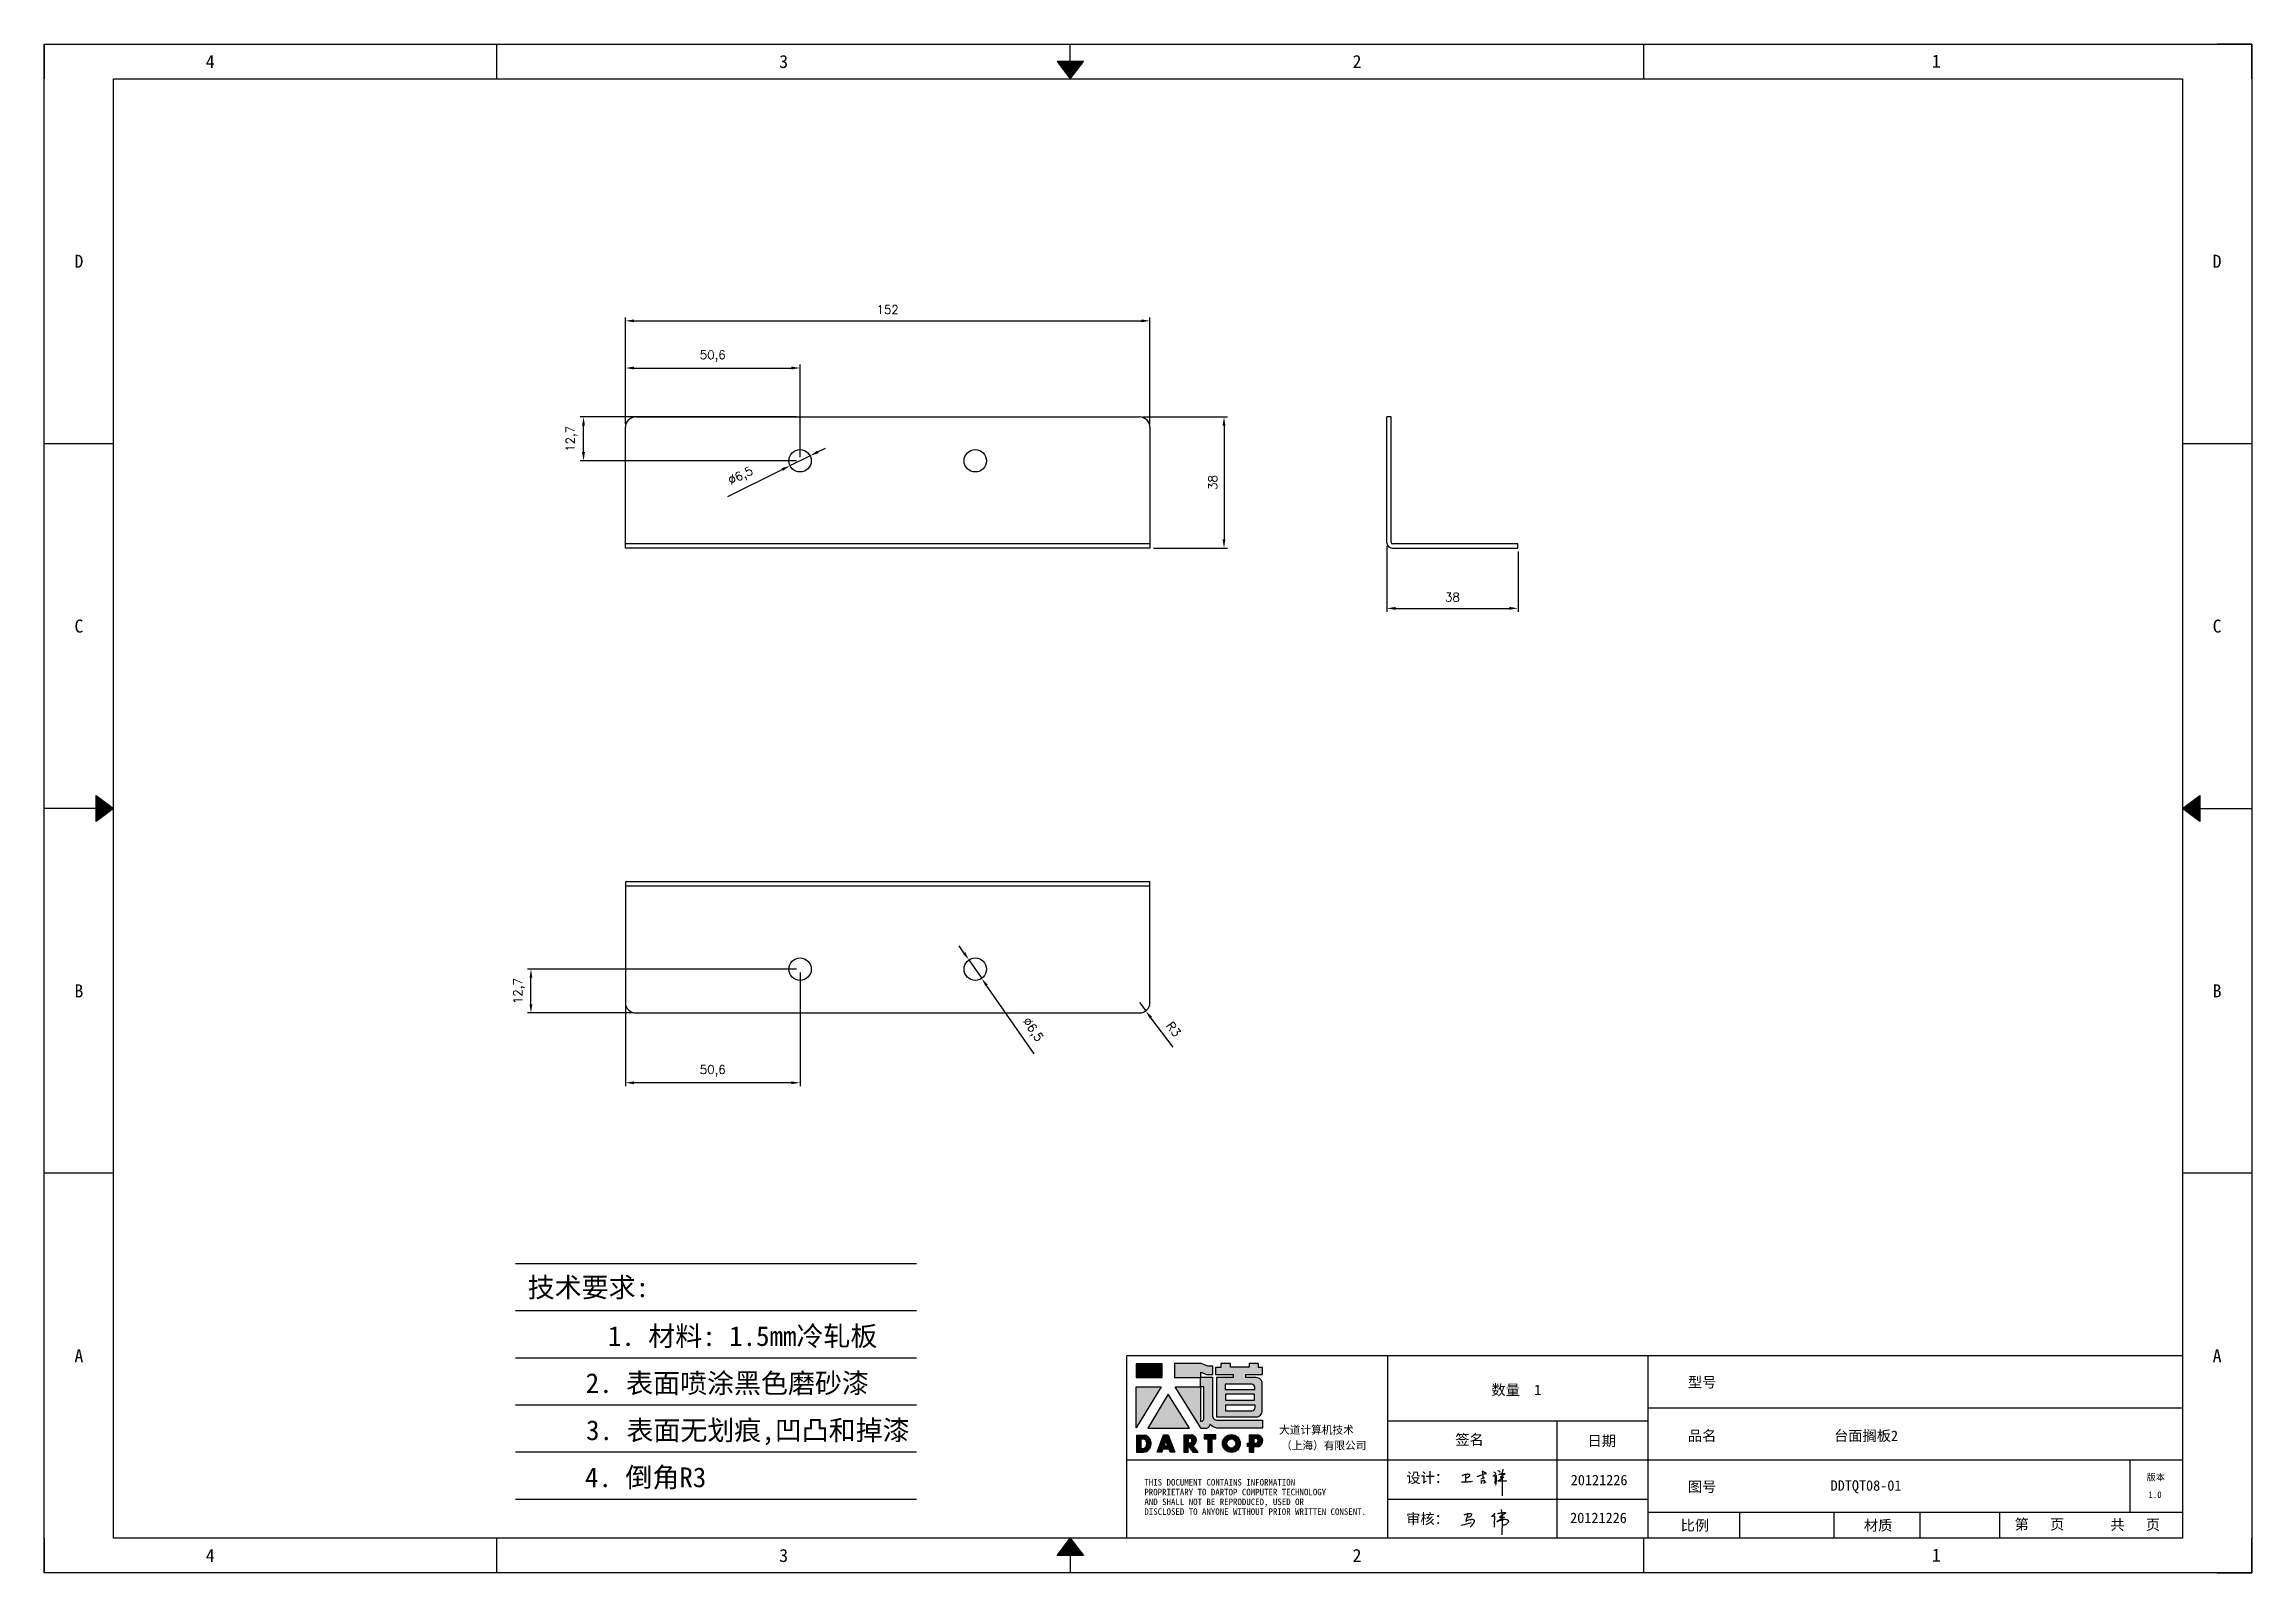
# Model space of a CAD drawing. Header units: millimetres. Extents: x 25928 to 50356, y -44172 to 20163.
# Drawn here: x 29134 to 29774, y -44172 to -43729 of the extents above; entities that cross this region are included whole.
import ezdxf
from ezdxf.enums import TextEntityAlignment as Align

# ---------------------------------------------------------------- set-up
doc = ezdxf.new("R2010")
doc.units = ezdxf.units.MM
doc.linetypes.add('DOT', pattern=[0.25, 0, -0.25])
doc.layers.add('4', color=7, linetype='Continuous')
doc.layers.add('print', color=30, linetype='Continuous')
doc.layers.add('dim', color=2, linetype='Continuous', lineweight=9)
doc.styles.add('Dartop', font='')
doc.styles.add('HZ', font='')
doc.styles.add('hzHT', font='simhei.ttf')
doc.styles.get("Standard").update_dxf_attribs({"font": 'txt', "bigfont": 'gbcbig.shx'})
doc.styles.get('Dartop').set_extended_font_data('FangSong_GB2312')
doc.styles.get('HZ').set_extended_font_data('SimSun')
doc.dimstyles.new('0.5small', dxfattribs={"dimtxt": 2.5, "dimasz": 2.5, "dimexe": 1, "dimexo": 1, "dimgap": 2, "dimtad": 1, "dimtxsty": 'Standard', "dimcen": 2.5, "dimadec": 0, "dimazin": 0, "dimtfac": 1, "dimtmove": 0, "dimatfit": 3, "dimfxl": 0, "dimarcsym": 0})

msp = doc.modelspace()

# ---------------------------------------------------------------- texts
at = {"color": 0}
for s, height, style, p in [('4', 3.777, 'Dartop', (29182.533, -43733.817)), ('3', 3.777, 'Dartop', (29348.721, -43733.817)), ('2', 3.777, 'Dartop', (29514.909, -43733.817)), ('1', 3.777, 'Dartop', (29682.819, -43733.697)), ('D', 3.777, 'Dartop', (29144.47, -43791.731)), ('D', 3.777, 'Dartop', (29764.191, -43791.731)), ('C', 3.777, 'Dartop', (29144.47, -43897.487)), ('C', 3.777, 'Dartop', (29764.191, -43897.487)), ('B', 3.777, 'Dartop', (29144.47, -44003.243)), ('B', 3.777, 'Dartop', (29764.191, -44003.243)), ('A', 3.777, 'Dartop', (29144.47, -44109)), ('A', 3.777, 'Dartop', (29764.191, -44109)), ('数量  1', 3.0216, 'hzHT', (29561.086, -44118.904)), ('型号', 3.0216, 'hzHT', (29614.939, -44116.685)), ('签名', 3.0216, 'hzHT', (29547.513, -44133.304)), ('品名', 3.0216, 'hzHT', (29614.939, -44132.197)), ('台面搁板2', 3.0216, 'hzHT', (29662.447, -44132.197)), ('日期', 3.0216, 'hzHT', (29585.853, -44133.676)), ('20121226', 3.0216, 'hzHT', (29585.078, -44145.036)), ('版本', 1.8885, 'hzHT', (29746.42, -44144.229)), ('图号', 3.0216, 'hzHT', (29614.939, -44146.966)), ('DDTQT08-01', 3.0216, 'hzHT', (29662.447, -44146.626)), ('1.0', 1.8885, 'Dartop', (29746.193, -44149.276)), ('20121226', 3.0216, 'hzHT', (29584.898, -44156)), ('比例', 3.0216, 'hzHT', (29612.832, -44158.179)), ('材质', 3.0216, 'hzHT', (29665.957, -44158.179)), ('第   页', 3.0216, 'hzHT', (29712.699, -44157.866)), ('共   页', 3.0216, 'hzHT', (29740.455, -44157.976)), ('4', 3.777, 'Dartop', (29182.533, -44166.914)), ('3', 3.777, 'Dartop', (29348.721, -44166.914)), ('2', 3.777, 'Dartop', (29514.909, -44166.914)), ('1', 3.777, 'Dartop', (29682.819, -44166.794))]:
    msp.add_text(s, height=height, dxfattribs=dict(at, style=style)).set_placement(p, align=Align.MIDDLE_CENTER)
at = {"style": 'HZ'}
for s, p in [('技术要求:', (29292.128, -44089.18)), ('     1. 材料: 1.5mm冷轧板', (29327.095, -44103.301)), ('    2. 表面喷涂黑色磨砂漆', (29324.595, -44116.951)), ('3. 表面无划痕,凹凸和掉漆', (29338.36, -44130.601)), ('4. 倒角R3           ', (29330.174, -44144.251))]:
    msp.add_text(s, height=5.733, dxfattribs=at).set_placement(p, align=Align.MIDDLE_CENTER)
at = {"color": 0, "style": 'hzHT'}
for s, height, p in [('设计：', 3.0216, (29529.208, -44145.893)), ('AND SHALL NOT BE REPRODUCED, USED OR', 1.8885, (29453.28, -44152.303)), ('THIS DOCUMENT CONTAINS INFORMATION', 1.8885, (29453.28, -44146.637)), ('PROPRIETARY TO DARTOP COMPUTER TECHNOLOGY', 1.8885, (29453.28, -44149.47)), ('DISCLOSED TO ANYONE WITHOUT PRIOR WRITTEN CONSENT.', 1.8885, (29453.28, -44155.136)), ('审核：', 3.0216, (29529.163, -44157.792))]:
    msp.add_text(s, height=height, dxfattribs=at).set_placement(p)
at = {"layer": '4', "color": 0, "style": 'hzHT'}
for s, p in [('大道计算机技术', (29492.34, -44131.637)), ('（上海）有限公司', (29492.91, -44136.154))]:
    msp.add_text(s, height=2.2662, dxfattribs=at).set_placement(p)

# ---------------------------------------------------------------- blocks, each defined once
blk = doc.blocks.new('*U660')
at = {"color": 254, "linetype": 'Continuous', "extrusion": (0, 0, -1)}
for points in [[(-17, 0.333), (-16.812, 0.25), (-17, 0.5)], [(-17, 0.333), (-17.188, 0.25), (-16.812, 0.25)], [(-17, 0.333), (-17, 0.5), (-17.188, 0.25)]]:
    blk.add_solid(points, dxfattribs=at)
blk = doc.blocks.new('*U659')
at = {"color": 254, "linetype": 'Continuous', "extrusion": (0, 0, -1)}
for points in [[(-33.167, 11), (-33, 11), (-33.25, 11.188)], [(-33.167, 11), (-33.25, 11.188), (-33.25, 10.812)], [(-33.167, 11), (-33.25, 10.812), (-33, 11)]]:
    blk.add_solid(points, dxfattribs=at)
blk = doc.blocks.new('*U661')
at = {"color": 254, "linetype": 'Continuous'}
for points in [[(17, 21.667), (17.188, 21.75), (16.812, 21.75)], [(17, 21.667), (16.812, 21.75), (17, 21.5)], [(17, 21.667), (17, 21.5), (17.188, 21.75)]]:
    blk.add_solid(points, dxfattribs=at)
blk = doc.blocks.new('*U658')
at = {"color": 254, "linetype": 'Continuous', "extrusion": (0, 0, -1)}
for points in [[(-0.833, 11), (-0.75, 10.812), (-0.75, 11.188)], [(-0.833, 11), (-0.75, 11.188), (-1, 11)], [(-0.833, 11), (-1, 11), (-0.75, 10.812)]]:
    blk.add_solid(points, dxfattribs=at)
blk = doc.blocks.new('dadao')
for p, q in [((48, 19.2), (44.9, 10.4)), ((44.9, 10.4), (51.2, 10.4)), ((51.2, 10.4), (48, 19.2))]:
    blk.add_line(p, q)
for points in [[(41.8, 121.6), (41.8, 143.7), (-0.4, 143.7), (-0.4, 121.6), (41.8, 121.6)], [(104.8, 122), (104.8, 130.3), (114.1, 126.3), (124.2, 126.3), (124.2, 139.6), (115.9, 139.6), (105.1, 143.9), (61.5, 143.9)], [(61.7, 144), (61.7, 121.3), (103.9, 121.3)], [(113.4, 38.7), (105.1, 38.7), (63, 106.5), (103.9, 106.5), (103.9, 120.9), (103.9, 121.3)], [(109.7, 53.6), (109.7, 106.2), (104.3, 106.2), (104.3, 50.4), (106.6, 50.4)], [(144.6, 94.4), (144.6, 84.8), (192, 84.8), (192, 94.1), (144.9, 94.1)], [(120.2, 45), (119.5, 45), (119.5, 44.6)], [(0, 28), (0, 0), (11.8, 0)], [(0.1, 28), (14, 28)], [(7.1, 21.8), (7.1, 6.1), (12, 6.1)], [(7.1, 21.8), (11.4, 21.8)], [(76.8, 28.2), (76.8, 0), (84.1, 0), (84.1, 11.1), (91.6, -0.1), (100.3, -0.1), (91.7, 11.1)], [(76.8, 28.2), (90.6, 28.2)], [(84, 22.7), (84, 15.3), (87.2, 15.3)], [(84, 22.7), (87.3, 22.7)], [(183.7, 0), (183.7, 9.6), (180.6, 9.6), (180.6, 14.9), (183.8, 14.9), (183.8, 28.1), (196.1, 28.1), (196.5, 28.1)], [(183.7, 0), (190.9, 0), (190.9, 9.6), (198.8, 9.6)], [(194.9, 22.3), (190.8, 22.3), (190.8, 15), (194.4, 15)]]:
    blk.add_lwpolyline(points)
blk.add_lwpolyline([(137.1, 144.2), (137.1, 137.9), (128.3, 137.9), (128.3, 126.5), (157.3, 126.5), (157.3, 121.5), (130.3, 121.5), (130.3, 57.5), (194.4, 57.5, 0.414214), (204.4, 67.5), (204.4, 111.3, 0.414214), (194.4, 121.3), (177.5, 121.3), (177.5, 126.3), (204.7, 126.3), (204.7, 137.7), (198.2, 137.7), (198.2, 143.9), (183.3, 143.9), (183.3, 138), (153, 138), (153, 144.2), (137.1, 144.2)], format="xyb", close=True)
for points in [[(104.8, 122), (123.4, 122), (123.4, 60, 0.414214), (131.4, 52), (204.8, 52), (204.8, 39.1), (131.7, 39.1)], [(144.3, 110.8), (144.3, 101.8), (192.3, 101.8), (192.3, 105.5, 0.414214), (187.3, 110.5), (144.3, 110.5)], [(144.6, 77), (144.6, 67.5), (187.6, 67.5, 0.414214), (192.6, 72.5), (192.6, 76.4), (144.6, 76.4)]]:
    blk.add_lwpolyline(points, format="xyb")
for points in [[(-0.3, 106.2), (40.4, 106.2), (-0.3, 39.7), (-0.3, 106.2)], [(51.7, 94.1), (18.4, 39.3), (86.2, 39.3)], [(43.8, 28.2), (51.8, 28.2), (62.6, -0.1), (55, -0.1), (53.2, 5), (42.9, 5), (41.1, 0), (33.6, 0)], [(110, 28.1), (110, 21.9), (116, 21.9), (116, -0.1), (123.2, -0.1), (123.2, 22), (129.2, 22), (129.2, 28.1), (110, 28.1)]]:
    blk.add_lwpolyline(points, close=True)
for radius in [14.5, 7.44]:
    blk.add_circle((154.2, 14.2), radius)
for centre, radius, start, end in [((99.2, 60.7), 12.6, 305.6399, 325.969), ((111.6, 46.7), 8.19, 282.9811, 347.6627), ((136, 61.7), 22.9, 226.7358, 259.3209), ((8.5, 13.9), 8.49, 294.2143, 69.7177), ((9.6, 14.2), 14.4, 278.6604, 72.3203), ((86.4, 19), 3.8, 282.527, 76.7196), ((88.6, 19.4), 8.95, 290.6073, 77.2124), ((193.7, 18.7), 3.8, 280.9891, 72.5513), ((195.7, 18.6), 9.51, 288.8959, 85.2442)]:
    blk.add_arc(centre, radius, start, end)
blk = doc.blocks.new('h')
for p, q in [((20768.1, -2360.9), (20773, -2359.1)), ((20769.5, -2366.9), (20769.8, -2370.6)), ((20769.8, -2370.6), (20770.9, -2378)), ((20770.9, -2378), (20771.5, -2370.6)), ((20772.4, -2369.3), (20774.9, -2367.8)), ((20773, -2359.1), (20784.1, -2355.2)), ((20773.3, -2331.8), (20775.3, -2338.7)), ((20789.1, -2340.9), (20773.5, -2331.9)), ((20775.3, -2338.7), (20775.6, -2351.2)), ((20775.6, -2351.2), (20775.5, -2357.3)), ((20782.2, -2369.2), (20780, -2377.1)), ((20780, -2377.1), (20788.3, -2371.3)), ((20780.1, -2366.4), (20780.8, -2366.4)), ((20781.9, -2367.4), (20782.2, -2369.2)), ((20845.7, -2343.5), (20848.4, -2353)), ((20848.9, -2370.3), (20847.9, -2424)), ((20848.4, -2353), (20848.9, -2370.3))]:
    blk.add_line(p, q)
for points in [[(20696.6, -2372.4, 0.002073), (20710.6, -2371.9, 0.016137), (20719.6, -2371.3, 0.008314), (20736.9, -2369.3)], [(20699.1, -2348.2, -0.029745), (20704.6, -2345.4, -0.046842), (20708.4, -2344.2, -0.00919), (20714.3, -2343, -0.018517), (20717.2, -2342.5, -0.037841), (20720.3, -2342.4, -0.039541), (20723.2, -2342.8, -0.149785), (20726, -2344.3, -0.204935), (20726.9, -2346.6, -0.074872), (20726.5, -2348.3, -0.061615), (20725.6, -2350.3, -0.034204), (20723.8, -2352.6, -0.045776), (20722.3, -2354.1, -0.054985), (20720.4, -2355.3, -0.036348), (20717.3, -2356.5, -0.067752), (20715.7, -2356.8, -0.043553), (20713.2, -2356.7)], [(20755, -2351.9, -0.024077), (20759.9, -2350.1, -0.013147), (20768.7, -2346.5, -0.00522), (20775.4, -2344.1, -0.018517), (20777.3, -2343.4, -0.008274), (20786.3, -2341, -0.039541), (20788.3, -2340.8, -0.079216), (20789.4, -2341, -0.204935)], [(20813.5, -2350.1, 0.007348), (20815.9, -2348.7, 0.008421), (20818, -2347.3, 0.009459), (20819.7, -2346.2, -0.016325), (20820.7, -2345.5, -0.173771), (20821.8, -2345.3, -0.085159), (20823.9, -2346, -0.125883), (20826, -2347.9, -0.160659), (20826.6, -2350.1, -0.010447), (20826.5, -2352.3, -0.008247), (20826.2, -2355.1, -0.002698), (20825.3, -2374, 0.001562), (20823.9, -2383.7, 0.016137)], [(20816.8, -2335, -0.053561), (20819.6, -2336.1, -0.075272), (20821.3, -2337.3, -0.005295), (20822.5, -2338.5, -0.009337), (20823.1, -2339.1, -0.026146), (20823.7, -2339.8, -0.016644), (20824.5, -2340.9)], [(20832.1, -2329.2, -0.053561), (20834.9, -2330.3, -0.075272), (20836.7, -2331.5, -0.005295), (20837.8, -2332.6, -0.009337), (20838.5, -2333.3, -0.026146), (20839, -2334, -0.016644), (20839.8, -2335.1)], [(20836, -2343.7, -0.02797), (20842.1, -2342.6, -0.048868), (20845.6, -2342.2, -0.00919), (20851.1, -2341.4, -0.018517), (20853.9, -2341.1, -0.037841), (20856.7, -2341.2, -0.039541), (20859.4, -2341.6, -0.018282), (20840.6, -2354.7, -0.000937)], [(20847.6, -2340.2, 0.021784), (20849.6, -2335.9, 0.028296), (20850.8, -2332.4, 0.008136), (20851.9, -2328.2, 0.028913), (20852.2, -2327, 0.08193), (20852.1, -2325.9, 0.075058), (20851.7, -2324.7, 0.275043)]]:
    blk.add_lwpolyline(points, format="xyb")
for points in [[(20711.3, -2343.5), (20711.3, -2343.5), (20711.5, -2355.8), (20710.7, -2368), (20710.6, -2371.9)], [(20821.5, -2350.6), (20822.4, -2359.2), (20822.2, -2364.9), (20821.7, -2369), (20821.3, -2376.3), (20823.6, -2368.5), (20827.2, -2366.3), (20829.5, -2366.3)], [(20840.6, -2354.7), (20850, -2354.7), (20855, -2354.3), (20845.9, -2361.1), (20840.5, -2364), (20833, -2367.5), (20863.2, -2367.4), (20865.9, -2367.3)]]:
    blk.add_lwpolyline(points)
for centre, radius, start, end in [((20773.7, -2371.2), 2.3, 121.9907, 163.60158), ((20787.5, -2406), 40.3, 100.61827, 108.24823), ((20780.8, -2367.6), 1.15, 9.4675, 90)]:
    blk.add_arc(centre, radius, start, end)
blk = doc.blocks.new('*D759')
at = {"layer": 'Defpoints', "color": 0}
for p in [(29454.88, -43808.99), (29302.88, -43839.86), (29454.88, -43839.86)]:
    blk.add_point(p, dxfattribs=at)
at = {"layer": 'dim', "color": 0, "lineweight": -2}
for p, q in [((29302.88, -43838.86), (29302.88, -43807.99)), ((29305.38, -43808.99), (29452.38, -43808.99)), ((29454.88, -43838.86), (29454.88, -43807.99))]:
    blk.add_line(p, q, dxfattribs=at)
at = {"layer": 'dim', "color": 0}
for points in [[(29305.38, -43808.58), (29305.38, -43809.41), (29302.88, -43808.99)], [(29452.38, -43808.58), (29452.38, -43809.41), (29454.88, -43808.99)]]:
    blk.add_solid(points, dxfattribs=at)
at = {"layer": 'dim', "color": 0, "insert": (29378.88, -43805.74), "char_height": 2.5, "attachment_point": 5}
blk.add_mtext('152', dxfattribs=at)
blk = doc.blocks.new('*D760')
at = {"layer": 'Defpoints', "color": 0}
for p in [(29356.39, -43848.11), (29350.57, -43851)]:
    blk.add_point(p, dxfattribs=at)
at = {"layer": 'dim', "color": 0, "lineweight": -2}
for p, q in [((29356.39, -43848.11), (29350.57, -43851)), ((29358.63, -43847.01), (29360.87, -43845.9)), ((29332.56, -43859.91), (29348.32, -43852.11))]:
    blk.add_line(p, q, dxfattribs=at)
at = {"layer": 'dim', "color": 0}
for points in [[(29358.45, -43846.63), (29358.82, -43847.38), (29356.39, -43848.11)], [(29348.14, -43851.73), (29348.51, -43852.48), (29350.57, -43851)]]:
    blk.add_solid(points, dxfattribs=at)
at = {"layer": 'dim', "color": 0, "insert": (29336.37, -43854.16), "char_height": 2.5, "attachment_point": 5, "rotation": 26.32805}
blk.add_mtext('∅6,5', dxfattribs=at)
blk = doc.blocks.new('*D761')
at = {"layer": 'Defpoints', "color": 0}
for p in [(29353.48, -43822.67), (29302.88, -43839.86), (29353.48, -43849.56)]:
    blk.add_point(p, dxfattribs=at)
at = {"layer": 'dim', "color": 0, "lineweight": -2}
for p, q in [((29302.88, -43838.86), (29302.88, -43821.67)), ((29305.38, -43822.67), (29350.98, -43822.67)), ((29353.48, -43848.56), (29353.48, -43821.67))]:
    blk.add_line(p, q, dxfattribs=at)
at = {"layer": 'dim', "color": 0}
for points in [[(29305.38, -43822.26), (29305.38, -43823.09), (29302.88, -43822.67)], [(29350.98, -43822.26), (29350.98, -43823.09), (29353.48, -43822.67)]]:
    blk.add_solid(points, dxfattribs=at)
at = {"layer": 'dim', "color": 0, "insert": (29328.18, -43819.21), "char_height": 2.5, "attachment_point": 5}
blk.add_mtext('50,6', dxfattribs=at)
blk = doc.blocks.new('*D675')
at = {"layer": 'Defpoints', "color": 0}
for p in [(29290.73, -43836.86), (29353.48, -43836.86), (29353.48, -43849.56)]:
    blk.add_point(p, dxfattribs=at)
at = {"layer": 'dim', "color": 0, "lineweight": -2}
for p, q in [((29352.48, -43836.86), (29289.73, -43836.86)), ((29290.73, -43847.06), (29290.73, -43839.36)), ((29352.48, -43849.56), (29289.73, -43849.56))]:
    blk.add_line(p, q, dxfattribs=at)
at = {"layer": 'dim', "color": 0}
for points in [[(29290.31, -43839.36), (29291.14, -43839.36), (29290.73, -43836.86)], [(29290.31, -43847.06), (29291.14, -43847.06), (29290.73, -43849.56)]]:
    blk.add_solid(points, dxfattribs=at)
at = {"layer": 'dim', "color": 0, "insert": (29287.27, -43843.21), "char_height": 2.5, "attachment_point": 5, "rotation": 90}
blk.add_mtext('12,7', dxfattribs=at)
blk = doc.blocks.new('*D762')
at = {"layer": 'Defpoints', "color": 0}
for p in [(29451.88, -43836.86), (29454.88, -43874.86), (29476.36, -43874.86)]:
    blk.add_point(p, dxfattribs=at)
at = {"layer": 'dim', "color": 0, "lineweight": -2}
for p, q in [((29452.88, -43836.86), (29477.36, -43836.86)), ((29476.36, -43839.36), (29476.36, -43872.36)), ((29455.88, -43874.86), (29477.36, -43874.86))]:
    blk.add_line(p, q, dxfattribs=at)
at = {"layer": 'dim', "color": 0}
for points in [[(29475.95, -43839.36), (29476.78, -43839.36), (29476.36, -43836.86)], [(29475.95, -43872.36), (29476.78, -43872.36), (29476.36, -43874.86)]]:
    blk.add_solid(points, dxfattribs=at)
at = {"layer": 'dim', "color": 0, "insert": (29473.11, -43855.86), "char_height": 2.5, "attachment_point": 5, "rotation": 90}
blk.add_mtext('38', dxfattribs=at)
blk = doc.blocks.new('*D763')
at = {"layer": 'Defpoints', "color": 0}
for p in [(29523.57, -43873.36), (29561.57, -43874.86), (29561.57, -43892.34)]:
    blk.add_point(p, dxfattribs=at)
at = {"layer": 'dim', "color": 0, "lineweight": -2}
for p, q in [((29523.57, -43874.36), (29523.57, -43893.34)), ((29561.57, -43875.86), (29561.57, -43893.34)), ((29526.07, -43892.34), (29559.07, -43892.34))]:
    blk.add_line(p, q, dxfattribs=at)
at = {"layer": 'dim', "color": 0}
for points in [[(29526.07, -43891.93), (29526.07, -43892.76), (29523.57, -43892.34)], [(29559.07, -43891.93), (29559.07, -43892.76), (29561.57, -43892.34)]]:
    blk.add_solid(points, dxfattribs=at)
at = {"layer": 'dim', "color": 0, "insert": (29542.57, -43889.09), "char_height": 2.5, "attachment_point": 5}
blk.add_mtext('38', dxfattribs=at)
blk = doc.blocks.new('*D764')
at = {"layer": 'Defpoints', "color": 0}
for p in [(29353.48, -43996.94), (29302.88, -44006.64), (29302.88, -44029.88)]:
    blk.add_point(p, dxfattribs=at)
at = {"layer": 'dim', "color": 0, "lineweight": -2}
for p, q in [((29353.48, -43997.94), (29353.48, -44030.88)), ((29302.88, -44007.64), (29302.88, -44030.88)), ((29350.98, -44029.88), (29305.38, -44029.88))]:
    blk.add_line(p, q, dxfattribs=at)
at = {"layer": 'dim', "color": 0}
for points in [[(29305.38, -44029.47), (29305.38, -44030.3), (29302.88, -44029.88)], [(29350.98, -44029.47), (29350.98, -44030.3), (29353.48, -44029.88)]]:
    blk.add_solid(points, dxfattribs=at)
at = {"layer": 'dim', "color": 0, "insert": (29328.18, -44026.43), "char_height": 2.5, "attachment_point": 5}
blk.add_mtext('50,6', dxfattribs=at)
blk = doc.blocks.new('*D765')
at = {"layer": 'Defpoints', "color": 0}
for p in [(29275.49, -43996.94), (29353.48, -43996.94), (29305.88, -44009.64)]:
    blk.add_point(p, dxfattribs=at)
at = {"layer": 'dim', "color": 0, "lineweight": -2}
for p, q in [((29352.48, -43996.94), (29274.49, -43996.94)), ((29275.49, -44007.14), (29275.49, -43999.44)), ((29304.88, -44009.64), (29274.49, -44009.64))]:
    blk.add_line(p, q, dxfattribs=at)
at = {"layer": 'dim', "color": 0}
for points in [[(29275.07, -43999.44), (29275.9, -43999.44), (29275.49, -43996.94)], [(29275.07, -44007.14), (29275.9, -44007.14), (29275.49, -44009.64)]]:
    blk.add_solid(points, dxfattribs=at)
at = {"layer": 'dim', "color": 0, "insert": (29272.03, -44003.29), "char_height": 2.5, "attachment_point": 5, "rotation": 90}
blk.add_mtext('12,7', dxfattribs=at)
blk = doc.blocks.new('*D766')
at = {"layer": 'Defpoints', "color": 0}
for p in [(29402.43, -43994.27), (29406.13, -43999.61)]:
    blk.add_point(p, dxfattribs=at)
at = {"layer": 'dim', "color": 0, "lineweight": -2}
for p, q in [((29401, -43992.22), (29399.58, -43990.16)), ((29402.43, -43994.27), (29406.13, -43999.61)), ((29421.3, -44021.48), (29407.56, -44001.67))]:
    blk.add_line(p, q, dxfattribs=at)
at = {"layer": 'dim', "color": 0}
for points in [[(29401.34, -43991.98), (29400.66, -43992.46), (29402.43, -43994.27)], [(29407.9, -44001.43), (29407.21, -44001.91), (29406.13, -43999.61)]]:
    blk.add_solid(points, dxfattribs=at)
at = {"layer": 'dim', "color": 0, "insert": (29420.74, -44014.61), "char_height": 2.5, "attachment_point": 5, "rotation": 304.74588}
blk.add_mtext('∅6,5', dxfattribs=at)
blk = doc.blocks.new('*D676')
at = {"layer": 'Defpoints', "color": 0}
for p in [(29451.88, -44006.64), (29453.68, -44009.04)]:
    blk.add_point(p, dxfattribs=at)
at = {"layer": 'dim', "color": 0, "lineweight": -2}
for p, q in [((29451.88, -44006.64), (29453.68, -44009.04)), ((29461.6, -44019.56), (29455.18, -44011.04))]:
    blk.add_line(p, q, dxfattribs=at)
at = {"layer": 'dim', "color": 0}
blk.add_solid([(29455.52, -44010.79), (29454.85, -44011.29), (29453.68, -44009.04)], dxfattribs=at)
at = {"layer": 'dim', "color": 0, "insert": (29461.74, -44014.35), "char_height": 2.5, "attachment_point": 5, "rotation": 306.95272}
blk.add_mtext('R3', dxfattribs=at)

# ---------------------------------------------------------------- dimensions: what is measured, and where the dimension line sits
at = {"layer": 'dim'}
for base, p1, p2, picture, middle in [((29454.878, -43808.994), (29302.878, -43839.856), (29454.878, -43839.856), '*D759', (29378.878, -43805.744)), ((29353.478, -43822.673), (29302.878, -43839.856), (29353.478, -43849.556), '*D761', (29328.178, -43819.215)), ((29561.566, -43892.344), (29523.566, -43873.356), (29561.566, -43874.856), '*D763', (29542.566, -43889.094)), ((29302.878, -44029.885), (29353.478, -43996.944), (29302.878, -44006.644), '*D764', (29328.178, -44026.426))]:
    dim = msp.add_linear_dim(base=base, p1=p1, p2=p2, dimstyle='0.5small', override={"dimpost": '\\X'}, dxfattribs=at)
    dim.commit()
    dim.dimension.update_dxf_attribs({"geometry": picture, "text_midpoint": middle})
for base, p1, p2, picture, middle in [((29290.726, -43836.856), (29353.478, -43849.556), (29353.478, -43836.856), '*D675', (29287.268, -43843.206)), ((29476.365, -43874.856), (29451.878, -43836.856), (29454.878, -43874.856), '*D762', (29473.115, -43855.856)), ((29275.486, -43996.944), (29305.878, -44009.644), (29353.478, -43996.944), '*D765', (29272.028, -44003.294))]:
    dim = msp.add_linear_dim(base=base, p1=p1, p2=p2, angle=90, dimstyle='0.5small', override={"dimpost": '\\X'}, dxfattribs=at)
    dim.commit()
    dim.dimension.update_dxf_attribs({"geometry": picture, "text_midpoint": middle})
for p1, p2, picture, middle in [((29356.391, -43848.115), (29350.565, -43850.997), '*D760', (29337.904, -43857.263)), ((29402.426, -43994.273), (29406.13, -43999.614), '*D766', (29417.901, -44016.584))]:
    dim = msp.add_diameter_dim_2p(p1=p1, p2=p2, dimstyle='0.5small', override={"dimpost": '\\X'}, dxfattribs=at)
    dim.commit()
    dim.dimension.update_dxf_attribs({"geometry": picture, "text_midpoint": middle, "dimtype": 163})
dim = msp.add_radius_dim(center=(29451.878, -44006.644), mpoint=(29453.682, -44009.041), dimstyle='0.5small', override={"dimpost": '\\X'}, dxfattribs=at)
dim.commit()
dim.dimension.update_dxf_attribs({"geometry": '*D676', "text_midpoint": (29461.739, -44014.346)})

# ---------------------------------------------------------------- hatches: boundary and pattern name
for points in [[(29458.422, -44111.339), (29450.889, -44111.339), (29450.889, -44115.275), (29458.422, -44115.275)], [(29458.18, -44118.029), (29450.909, -44118.029), (29450.909, -44129.9)], [(29460.195, -44120.183), (29454.252, -44129.979), (29466.355, -44129.979)], [(29474.039, -44131.984), (29470.6, -44131.984), (29470.6, -44133.075), (29471.673, -44133.075), (29471.673, -44137.007), (29472.958, -44137.007), (29472.958, -44133.072), (29474.039, -44133.072)]]:
    msp.add_hatch(color=0).paths.add_polyline_path(points)
h = msp.add_hatch(color=0)
h.paths.add_polyline_path([(29469.681, -44113.731), (29471.344, -44114.449), (29473.141, -44114.449), (29473.141, -44112.07), (29471.658, -44112.07), (29469.726, -44111.307), (29461.982, -44111.307), (29461.982, -44115.33), (29469.517, -44115.33), (29469.517, -44115.412), (29469.517, -44117.984), (29462.21, -44117.984), (29469.725, -44130.078), (29471.213, -44130.078, 0.2793748), (29472.3, -44129.021), (29472.3, -44128.965), (29472.431, -44128.965, 0.1431454), (29474.48, -44130.008), (29487.538, -44130.008), (29487.538, -44127.714), (29474.424, -44127.714, -0.4142136), (29472.996, -44126.286), (29472.996, -44115.203), (29469.681, -44115.203)])
h.paths.add_polyline_path([(29469.592, -44118.035), (29470.55, -44118.035), (29470.55, -44127.422, -0.0889357), (29469.995, -44127.992), (29469.589, -44127.992)], flags=16)
h = msp.add_hatch(color=0)
h.paths.add_polyline_path([(29487.516, -44112.403), (29486.354, -44112.403), (29486.354, -44111.298), (29483.698, -44111.298), (29483.698, -44112.348), (29478.276, -44112.348), (29478.276, -44111.242), (29475.437, -44111.242), (29475.437, -44112.368), (29473.868, -44112.368), (29473.868, -44114.406), (29479.045, -44114.406), (29479.045, -44115.307), (29474.221, -44115.307), (29474.221, -44126.717), (29485.675, -44126.717, 0.4142136), (29487.46, -44124.931), (29487.46, -44117.118, 0.4142136), (29485.675, -44115.332), (29482.647, -44115.332), (29482.647, -44114.448), (29487.516, -44114.448)])
h.paths.add_polyline_path([(29484.41, -44117.266, -0.4142136), (29485.302, -44118.159), (29485.302, -44118.814), (29476.727, -44118.814), (29476.727, -44117.266)], flags=16)
h.paths.add_polyline_path([(29485.247, -44120.195), (29485.247, -44121.853), (29476.782, -44121.853), (29476.782, -44120.195)], flags=16)
h.paths.add_polyline_path([(29485.358, -44123.346), (29485.358, -44124.056, -0.4142136), (29484.465, -44124.948), (29476.782, -44124.948), (29476.782, -44123.346)], flags=16)
h = msp.add_hatch(color=0)
h.paths.add_polyline_path([(29453.457, -44132.002), (29450.962, -44132.002), (29450.962, -44136.992), (29453.063, -44136.992, 0.7930159)])
h.paths.add_polyline_path([(29453.1, -44135.899), (29452.228, -44135.899), (29452.228, -44133.095), (29453.004, -44133.095, -0.6713609)], flags=16)
h = msp.add_hatch(color=0)
h.paths.add_polyline_path([(29460.214, -44131.961), (29458.791, -44131.961), (29456.96, -44136.998), (29458.308, -44136.998), (29458.626, -44136.105), (29460.452, -44136.105), (29460.777, -44137.008), (29462.136, -44137.008)])
h.paths.add_polyline_path([(29460.103, -44135.143), (29458.971, -44135.143), (29459.527, -44133.56)], flags=16)
h = msp.add_hatch(color=0)
h.paths.add_polyline_path([(29467.134, -44131.964), (29464.68, -44131.964), (29464.68, -44137), (29465.977, -44137), (29465.977, -44135.004), (29467.309, -44137.018), (29468.876, -44137.018), (29467.342, -44135.017, 0.7440549)])
h.paths.add_polyline_path([(29465.965, -44134.258), (29465.965, -44132.936), (29466.544, -44132.936, -0.796809), (29466.536, -44134.258)], flags=16)
h = msp.add_hatch(color=0)
h.paths.add_polyline_path([(29475.909, -44134.464, 1), (29481.081, -44134.464, 1)])
h.paths.add_polyline_path([(29479.823, -44134.464, -1), (29477.167, -44134.464, -1)], flags=16)
h = msp.add_hatch(color=0)
h.paths.add_polyline_path([(29486.041, -44131.976), (29485.967, -44131.976), (29483.78, -44131.976), (29483.78, -44134.326), (29483.2, -44134.326), (29483.2, -44135.281), (29483.77, -44135.281), (29483.77, -44136.992), (29485.047, -44136.992), (29485.047, -44135.274), (29486.45, -44135.274, 0.8123038)])
h.paths.add_polyline_path([(29485.028, -44134.32), (29485.028, -44133.005), (29485.755, -44133.005, -0.7782134), (29485.681, -44134.32)], flags=16)

# ---------------------------------------------------------------- linework, layer by layer
at = {"color": 0, "linetype": 'DOT'}
for p, q in [((29134.398, -43728.781), (29764.191, -43728.781)), ((29134.398, -44161.878), (29134.398, -43738.853)), ((29774.263, -43738.853), (29774.263, -44161.878)), ((29764.191, -44171.95), (29134.398, -44171.95))]:
    msp.add_line(p, q, dxfattribs=at)
at = {"color": 0}
for p, q in [((29134.398, -43728.781), (29134.398, -43738.853)), ((29265.627, -43738.853), (29265.627, -43728.781)), ((29431.815, -43733.817), (29431.815, -43728.781)), ((29598.003, -43738.853), (29598.003, -43728.781)), ((29774.263, -43728.781), (29764.191, -43728.781)), ((29774.263, -43738.853), (29774.263, -43728.781)), ((29154.542, -44161.878), (29154.542, -43738.853)), ((29154.542, -43738.853), (29754.119, -43738.853)), ((29754.119, -43738.853), (29754.119, -44161.878)), ((29154.542, -43844.609), (29134.398, -43844.609)), ((29774.263, -43844.609), (29754.119, -43844.609)), ((29149.506, -43950.365), (29134.398, -43950.365)), ((29759.155, -43950.365), (29774.263, -43950.365)), ((29154.542, -44056.121), (29134.398, -44056.121)), ((29774.263, -44056.121), (29754.119, -44056.121)), ((29754.119, -44109), (29448.182, -44109)), ((29448.182, -44161.878), (29448.182, -44109)), ((29523.722, -44109), (29523.722, -44161.878)), ((29599.262, -44161.878), (29599.262, -44109)), ((29599.262, -44124.108), (29754.119, -44124.108)), ((29523.722, -44127.885), (29599.262, -44127.885)), ((29572.823, -44127.885), (29572.823, -44161.878)), ((29448.182, -44139.216), (29523.722, -44139.216)), ((29523.722, -44139.216), (29754.119, -44139.216)), ((29739.011, -44154.324), (29739.011, -44139.216)), ((29523.722, -44150.547), (29599.262, -44150.547)), ((29599.262, -44154.324), (29754.119, -44154.324)), ((29625.839, -44161.878), (29625.839, -44154.324)), ((29653.228, -44161.878), (29653.228, -44154.324)), ((29678.127, -44161.878), (29678.127, -44154.324)), ((29701.241, -44161.878), (29701.241, -44154.324)), ((29134.398, -44161.878), (29134.398, -44171.95)), ((29754.119, -44161.878), (29154.542, -44161.878)), ((29265.627, -44171.95), (29265.627, -44161.878)), ((29598.003, -44171.95), (29598.003, -44161.878)), ((29774.263, -44171.95), (29774.263, -44161.878)), ((29431.815, -44166.914), (29431.815, -44171.95)), ((29764.191, -44171.95), (29774.263, -44171.95))]:
    msp.add_line(p, q, dxfattribs=at)
for p, q in [((29305.878, -43836.856), (29451.878, -43836.856)), ((29524.766, -43836.856), (29523.566, -43836.856)), ((29523.566, -43873.356), (29523.566, -43836.856)), ((29524.766, -43873.156), (29524.766, -43836.856)), ((29302.878, -43874.856), (29302.878, -43839.856)), ((29454.878, -43839.856), (29454.878, -43874.856)), ((29454.878, -43873.656), (29302.878, -43873.656)), ((29454.878, -43874.856), (29302.878, -43874.856)), ((29525.066, -43874.856), (29561.566, -43874.856)), ((29561.566, -43873.656), (29525.266, -43873.656)), ((29561.566, -43874.856), (29561.566, -43873.656)), ((29454.878, -43971.644), (29302.878, -43971.644)), ((29302.878, -43971.644), (29302.878, -44006.644)), ((29454.878, -43972.844), (29302.878, -43972.844)), ((29454.878, -44006.644), (29454.878, -43971.644)), ((29305.878, -44009.644), (29451.878, -44009.644)), ((29556.163, -44156.711), (29555.421, -44157.113)), ((29556.697, -44156.426), (29556.163, -44156.711)), ((29556.194, -44155.825), (29557.138, -44155.825)), ((29557.641, -44155.779), (29556.697, -44156.426)), ((29556.731, -44153.585), (29556.948, -44155.395)), ((29556.983, -44156.732), (29556.903, -44160.892)), ((29556.948, -44155.395), (29556.983, -44156.732)), ((29557.138, -44155.825), (29557.641, -44155.779))]:
    msp.add_line(p, q)
for points in [[(29431.815, -43738.853), (29435.592, -43733.817), (29428.038, -43733.817), (29431.815, -43738.853)], [(29154.542, -43950.365), (29149.506, -43954.142), (29149.506, -43946.588), (29154.542, -43950.365)], [(29754.119, -43950.365), (29759.155, -43946.588), (29759.155, -43954.142), (29754.119, -43950.365)], [(29431.815, -44161.878), (29435.592, -44166.914), (29428.038, -44166.914), (29431.815, -44161.878)]]:
    msp.add_lwpolyline(points, close=True, dxfattribs=at)
for points in [[(29545.988, -44155.172, -0.029745), (29546.42, -44154.956, -0.0468422), (29546.712, -44154.861, -0.0091902), (29547.168, -44154.769, -0.0185172), (29547.397, -44154.736, -0.0378406), (29547.633, -44154.729, -0.0395413), (29547.857, -44154.757, -0.1497852), (29548.076, -44154.876, -0.2049352), (29548.143, -44155.05, -0.0748717), (29548.118, -44155.186, -0.0616146), (29548.043, -44155.338, -0.0342039), (29547.908, -44155.516, -0.0457759), (29547.787, -44155.632, -0.054985), (29547.641, -44155.724, -0.0363479), (29547.399, -44155.82, -0.0677521), (29547.277, -44155.841, -0.0435534), (29547.087, -44155.831)], [(29555.421, -44157.113, -0.029745), (29556.095, -44156.775, -0.0468422), (29556.551, -44156.628, -0.0091902), (29557.262, -44156.485, -0.0185172), (29557.619, -44156.433, -0.0378406), (29557.987, -44156.421, -0.0395413), (29558.337, -44156.465, -0.1497852), (29558.679, -44156.652, -0.2049352), (29558.784, -44156.922, -0.0748717), (29558.744, -44157.135, -0.0616146), (29558.628, -44157.372, -0.0342039), (29558.417, -44157.65, -0.0457759), (29558.228, -44157.83, -0.054985), (29558, -44157.974, -0.0363479), (29557.622, -44158.124, -0.0677521), (29557.433, -44158.157, -0.0435534), (29557.135, -44158.141)], [(29555.73, -44154.711, -0.0279703), (29556.341, -44154.599, -0.0488679), (29556.694, -44154.561, -0.0091902), (29557.251, -44154.479, -0.0185172), (29557.528, -44154.453, -0.0378406), (29557.814, -44154.459, -0.0395413), (29558.083, -44154.507, -0.0182819), (29556.194, -44155.825, -0.0009369)]]:
    msp.add_lwpolyline(points, format="xyb")
msp.add_lwpolyline([(29546.94, -44154.813), (29546.94, -44154.813), (29546.795, -44155.698), (29546.558, -44156.53), (29546.402, -44157.041)])
for centre in [(29353.478, -43849.556), (29404.278, -43849.556), (29353.478, -43996.944), (29404.278, -43996.944)]:
    msp.add_circle(centre, 3.25)
for centre, radius, start, end in [((29305.878, -43839.856), 3, 90, 180), ((29451.878, -43839.856), 3, 0, 90), ((29525.066, -43873.356), 1.5, 180, 270), ((29525.266, -43873.156), 0.5, 180, 270), ((29305.878, -44006.644), 3, 180, 270), ((29451.878, -44006.644), 3, 270, 0), ((29548.841, -44161.263), 4.876, 113.202449, 120.017497), ((29547.697, -44158.593), 1.971, 102.47486, 113.202449), ((29550.553, -44171.505), 15.195, 100.36867, 102.47486), ((29548.493, -44160.242), 3.745, 96.125337, 100.36867), ((29548.293, -44158.382), 1.875, 87.457037, 96.125337), ((29548.3, -44158.225), 1.717, 78.399567, 87.457037), ((29548.543, -44157.043), 0.511, 44.324655, 78.399567), ((29548.179, -44156.788), 0.825, 326.76781, 340.871018), ((29548.705, -44156.885), 0.284, 357.998393, 44.324655), ((29548.428, -44156.875), 0.561, 340.871018, 357.998393), ((29550.199, -44149.18), 7.458, 299.265464, 300.9495), ((29567.094, -44211.693), 57.583, 102.46592, 103.2053), ((29527.853, -44127.858), 38.128, 313.366132, 315.296084), ((29554.67, -44155.711), 0.244, 52.375745, 91.291159), ((29340.222, -44148.794), 214.732, 357.565664, 358.057278), ((29554.586, -44155.673), 0.279, 357.196828, 33.705179), ((29548.297, -44155.261), 6.583, 352.912546, 354.802684), ((29550.767, -44155.486), 4.103, 354.802684, 357.196828), ((29544.883, -44156.577), 1.596, 281.076982, 291.212632), ((29509.782, -44014.101), 148.319, 283.91895, 284.971512), ((29547.38, -44157.325), 1.257, 283.816254, 294.030509), ((29547.648, -44157.947), 0.58, 294.836428, 309.901134), ((29539.915, -44150.813), 11.096, 316.919563, 320.58866), ((29546.203, -44156.203), 2.821, 324.094808, 331.378357), ((29548.393, -44157.31), 0.377, 319.573073, 337.48549), ((29547.355, -44156.48), 1.694, 324.910666, 333.348429), ((29675.094, -44176.091), 121.7, 171.410173, 171.768083)]:
    msp.add_arc(centre, radius, start, end)
at = {"layer": 'Defpoints'}
for p, q in [((29271.014, -44082.291), (29387.274, -44082.291)), ((29271.014, -44095.941), (29387.274, -44095.941)), ((29271.014, -44095.941), (29387.274, -44095.941)), ((29271.014, -44109.591), (29387.274, -44109.591)), ((29271.014, -44123.241), (29387.274, -44123.241)), ((29271.014, -44136.891), (29387.274, -44136.891)), ((29271.014, -44150.541), (29387.274, -44150.541))]:
    msp.add_line(p, q, dxfattribs=at)
at = {"layer": 'print'}
msp.add_lwpolyline([(29134.398, -43728.781), (29774.263, -43728.781), (29774.263, -44171.95), (29134.398, -44171.95)], close=True, dxfattribs=at)

# ---------------------------------------------------------------- block references
at = {"color": 0, "linetype": 'Continuous', "xscale": 20.14402654906917, "yscale": 20.14402654906917, "zscale": 20.14402654906917}
for name, p in [('*U661', (29089.366, -44171.95)), ('*U658', (29134.398, -44171.95)), ('*U659', (29089.366, -44171.95)), ('*U660', (29089.366, -44171.95))]:
    msp.add_blockref(name, p, dxfattribs=at)
at = {"color": 0}
for name, p, xscale, yscale, zscale in [('dadao', (29450.962, -44136.992), 0.1785493262159434, 0.1785493262159434, 0.1785493262159434), ('h', (27941.767, -43961.816), 0.07747410198498983, 0.07747410198498983, 0.07747410198498983)]:
    msp.add_blockref(name, p, dxfattribs=dict(at, xscale=xscale, yscale=yscale, zscale=zscale))

msp.set_redraw_order([(e.dxf.handle, doc.entitydb.next_handle()) for e in msp.query("TEXT MTEXT ATTDEF DIMENSION ARC_DIMENSION")])  # texts and dimensions are drawn at this point

doc.saveas('drawing.dxf')
